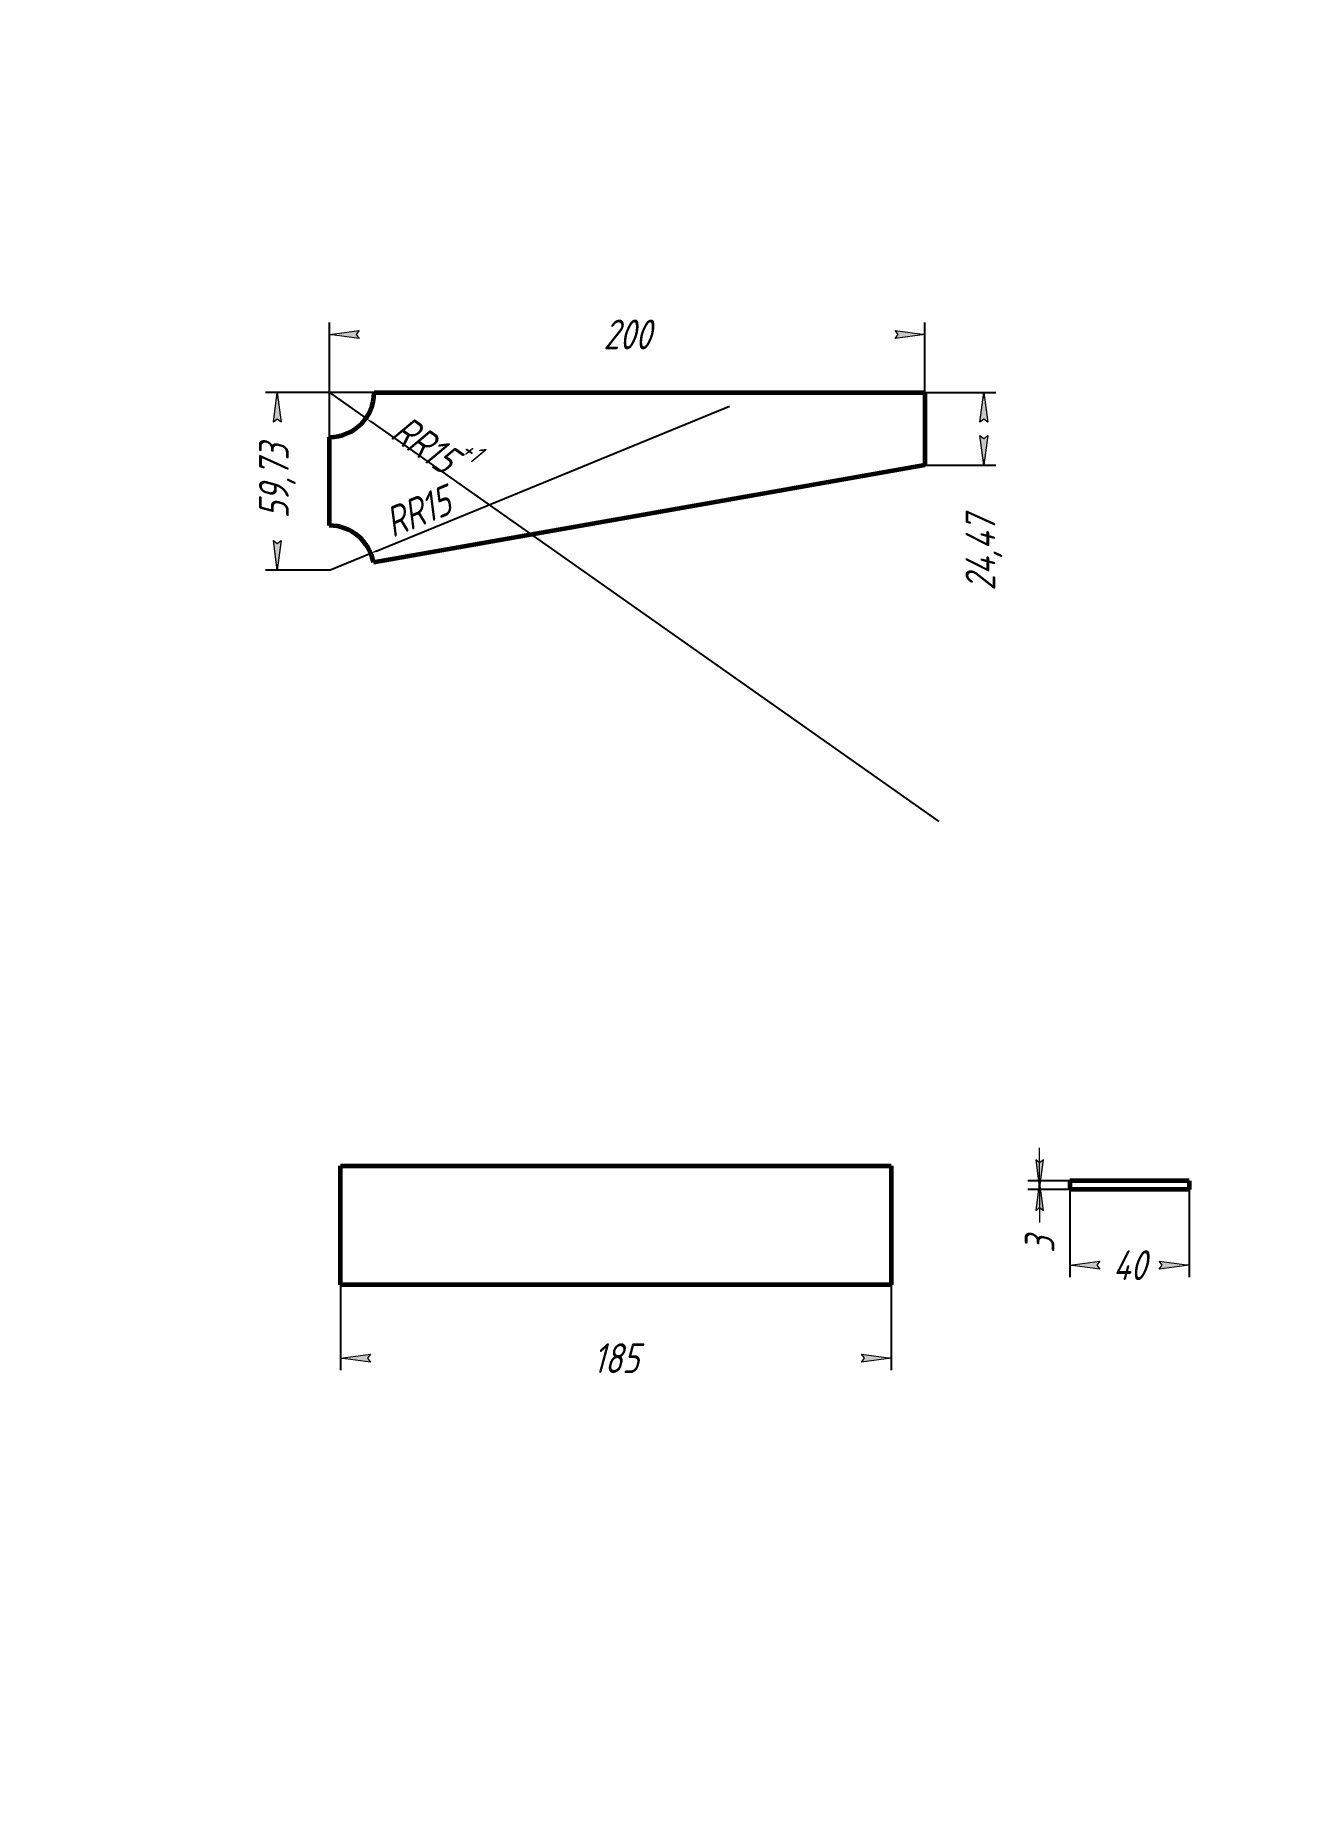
# Model space of a CAD drawing. Header units: millimetres. Extents: x 0 to 3488, y -472 to 367.
# Drawn here: x 0 to 210, y 0 to 297 of the extents above; entities that cross this region are included whole.
import ezdxf

# ---------------------------------------------------------------- set-up
doc = ezdxf.new("R2010")
doc.units = ezdxf.units.MM
doc.linetypes.add('K5LT_BASIC', pattern=[0])
doc.linetypes.add('K5LT_THIN', pattern=[0])
doc.layers.add('Системный слой', color=7, linetype='Continuous')
doc.layers.add('Системный слой (1)', color=7, linetype='Continuous', true_color=0x909090)
doc.styles.add('KDIMTEXTSTYLE', font='GOST_AU.SHX', dxfattribs={"width": 0.96, "oblique": 15, "height": 5})
doc.dimstyles.new('KDIMSTYLE (0.50)', dxfattribs={"dimtxt": 5, "dimasz": 1, "dimexe": 2, "dimexo": 0, "dimgap": 1, "dimtad": 1, "dimlfac": 2, "dimtxsty": 'KDIMTEXTSTYLE', "dimsah": 1, "dimcen": 0, "dimdle": 1, "dimadec": 0, "dimazin": 0, "dimtfac": 0.667, "dimtmove": 0, "dimatfit": 3, "dimfxl": 1, "dimtvp": 1, "dimtolj": 1, "dimtzin": 0, "dimarcsym": 0})

msp = doc.modelspace()

# ---------------------------------------------------------------- blocks, each defined once
blk = doc.blocks.new('KDIMARROW_01')
at = {"layer": 'Системный слой'}
blk.add_hatch(color=0, dxfattribs=at).paths.add_polyline_path([(-5, -0.66), (0, 0), (-5, 0.66), (-4.5, 0)])
at = {"layer": 'Системный слой', "color": 0, "linetype": 'K5LT_THIN', "lineweight": 18}
for p, q in [((-4.5, 0), (-5, 0.66)), ((-5, 0.66), (0, 0)), ((0, 0), (-5, -0.66)), ((-5, -0.66), (-4.5, 0))]:
    blk.add_line(p, q, dxfattribs=at)
at = {"layer": 'Системный слой (1)', "color": 0, "linetype": 'K5LT_THIN', "lineweight": 18}
blk.add_line((0, 0), (-1, 0), dxfattribs=at)
blk = doc.blocks.new('KDIMARROW_02')
at = {"layer": 'Системный слой'}
blk.add_hatch(color=0, dxfattribs=at).paths.add_polyline_path([(4.5, 0), (5, 0.66), (0, 0), (5, -0.66)])
at = {"layer": 'Системный слой', "color": 0, "linetype": 'K5LT_THIN', "lineweight": 18}
for p, q in [((5, 0.66), (0, 0)), ((0, 0), (5, -0.66)), ((0, 0), (7, 0)), ((4.5, 0), (5, 0.66)), ((5, -0.66), (4.5, 0))]:
    blk.add_line(p, q, dxfattribs=at)
at = {"layer": 'Системный слой (1)', "color": 0, "linetype": 'K5LT_THIN', "lineweight": 18}
blk.add_line((0, 0), (-1, 0), dxfattribs=at)

# ---------------------------------------------------------------- dimensions: what is measured, and where the dimension line sits
at = {"layer": 'Системный слой (1)', "color": 7}
for base, p1, p2, location, override in [((149.4003, 246.7398), (49.4003, 229.4785), (149.4003, 236.9785), (99.4003, 246.7398), {"dimexo": 0, "dimpost": '\\H5.0;\\W0.965;\\Q15;<>', "dimblk1": 'KDIMARROW_01', "dimblk2": 'KDIMARROW_01', "dimse1": 0, "dimse2": 0, "dimclrt": 7, "dimtolj": 1}), ((193.7706, 90.3196), (173.7706, 103.0177), (193.7706, 103.0177), (183.7706, 90.3196), {"dimexo": 0, "dimpost": '\\H5.0;\\W0.965;\\Q15;\\Q15;\\H5.0;\\W0.965;\\Q15;<>\\H5.0;\\W0.965;\\Q15;\\Q15;', "dimblk1": 'KDIMARROW_01', "dimblk2": 'KDIMARROW_01', "dimse1": 0, "dimse2": 0, "dimclrt": 7, "dimtolj": 1}), ((143.7706, 74.6949), (51.2706, 87.0177), (143.7706, 87.0177), (97.5206, 74.6949), {"dimexo": 0, "dimpost": '\\H5.0;\\W0.965;\\Q15;<>', "dimblk1": 'KDIMARROW_01', "dimblk2": 'KDIMARROW_01', "dimse1": 0, "dimse2": 0, "dimclrt": 7, "dimtolj": 1})]:
    msp.add_linear_dim(base=base, p1=p1, p2=p2, location=location, dimstyle='KDIMSTYLE (0.50)', override=override, dxfattribs=at).render()
for center, location, override in [((49.4003, 236.9785), (65.4134, 225.7042), {"dimpost": '\\H5.0;\\W0.965;\\Q15;R<>\\H0.65x;\\S+1^;\\H1.5x;', "dimblk2": 'KDIMARROW_01', "dimclrt": 7, "dimtolj": 1}), ((49.4003, 207.1114), (65.5393, 213.7339), {"dimpost": '\\H5.0;\\W0.965;\\Q15;R<>', "dimblk2": 'KDIMARROW_01', "dimclrt": 7, "dimtolj": 1})]:
    msp.add_radius_dim(center=center, radius=7.5, location=location, dimstyle='KDIMSTYLE (0.50)', override=override, dxfattribs=at).render()
for base, p1, p2, location, override in [((40.6404, 236.9785), (49.4003, 207.1114), (56.9003, 236.9785), (40.6404, 222.045), {"dimexo": 0, "dimpost": '\\H5.0;\\W0.965;\\Q15;<>', "dimblk1": 'KDIMARROW_01', "dimblk2": 'KDIMARROW_01', "dimse1": 0, "dimse2": 0, "dimclrt": 7, "dimtolj": 1}), ((159.3241, 236.9785), (149.4003, 224.7441), (149.4003, 236.9785), (159.3241, 209.9388), {"dimexo": 0, "dimpost": '\\H5.0;\\W0.965;\\Q15;<>', "dimblk1": 'KDIMARROW_01', "dimblk2": 'KDIMARROW_01', "dimse1": 0, "dimse2": 0, "dimclrt": 7, "dimtolj": 1}), ((168.6844, 104.5177), (173.7706, 103.0177), (173.7706, 104.5177), (168.6844, 93.7237), {"dimexo": 0, "dimpost": '\\H5.0;\\W0.965;\\Q15;\\Q15;\\H5.0;\\W0.965;\\Q15;<>\\H5.0;\\W0.965;\\Q15;\\Q15;', "dimblk1": 'KDIMARROW_02', "dimblk2": 'KDIMARROW_02', "dimse1": 0, "dimse2": 0, "dimclrt": 7, "dimtolj": 1})]:
    msp.add_linear_dim(base=base, p1=p1, p2=p2, angle=90, location=location, dimstyle='KDIMSTYLE (0.50)', override=override, dxfattribs=at).render()

# ---------------------------------------------------------------- linework, layer by layer
at = {"layer": 'Системный слой (1)', "color": 5, "linetype": 'K5LT_BASIC', "lineweight": 60, "true_color": 0x0000ff}
for p, q in [((56.9003, 236.9785), (149.4003, 236.9785)), ((149.4003, 236.9785), (149.4003, 224.7441)), ((49.4003, 214.6114), (49.4003, 229.4785)), ((149.4003, 224.7441), (56.7864, 208.4138)), ((51.2706, 107.0177), (143.7706, 107.0177)), ((51.2706, 87.0177), (51.2706, 107.0177)), ((143.7706, 107.0177), (143.7706, 87.0177)), ((173.7706, 104.5177), (173.7706, 103.0177)), ((193.7706, 104.5177), (173.7706, 104.5177)), ((193.7706, 104.5177), (193.7706, 103.0177)), ((193.7706, 103.0177), (173.7706, 103.0177)), ((143.7706, 87.0177), (51.2706, 87.0177))]:
    msp.add_line(p, q, dxfattribs=at)
for centre, start, end in [((49.4003, 236.9785), 270, 0), ((49.4003, 207.1114), 10, 90)]:
    msp.add_arc(centre, 7.5, start, end, dxfattribs=at)

msp.set_redraw_order([(e.dxf.handle, doc.entitydb.next_handle()) for e in msp.query("TEXT MTEXT ATTDEF DIMENSION ARC_DIMENSION")])  # texts and dimensions are drawn at this point

doc.saveas('drawing.dxf')
